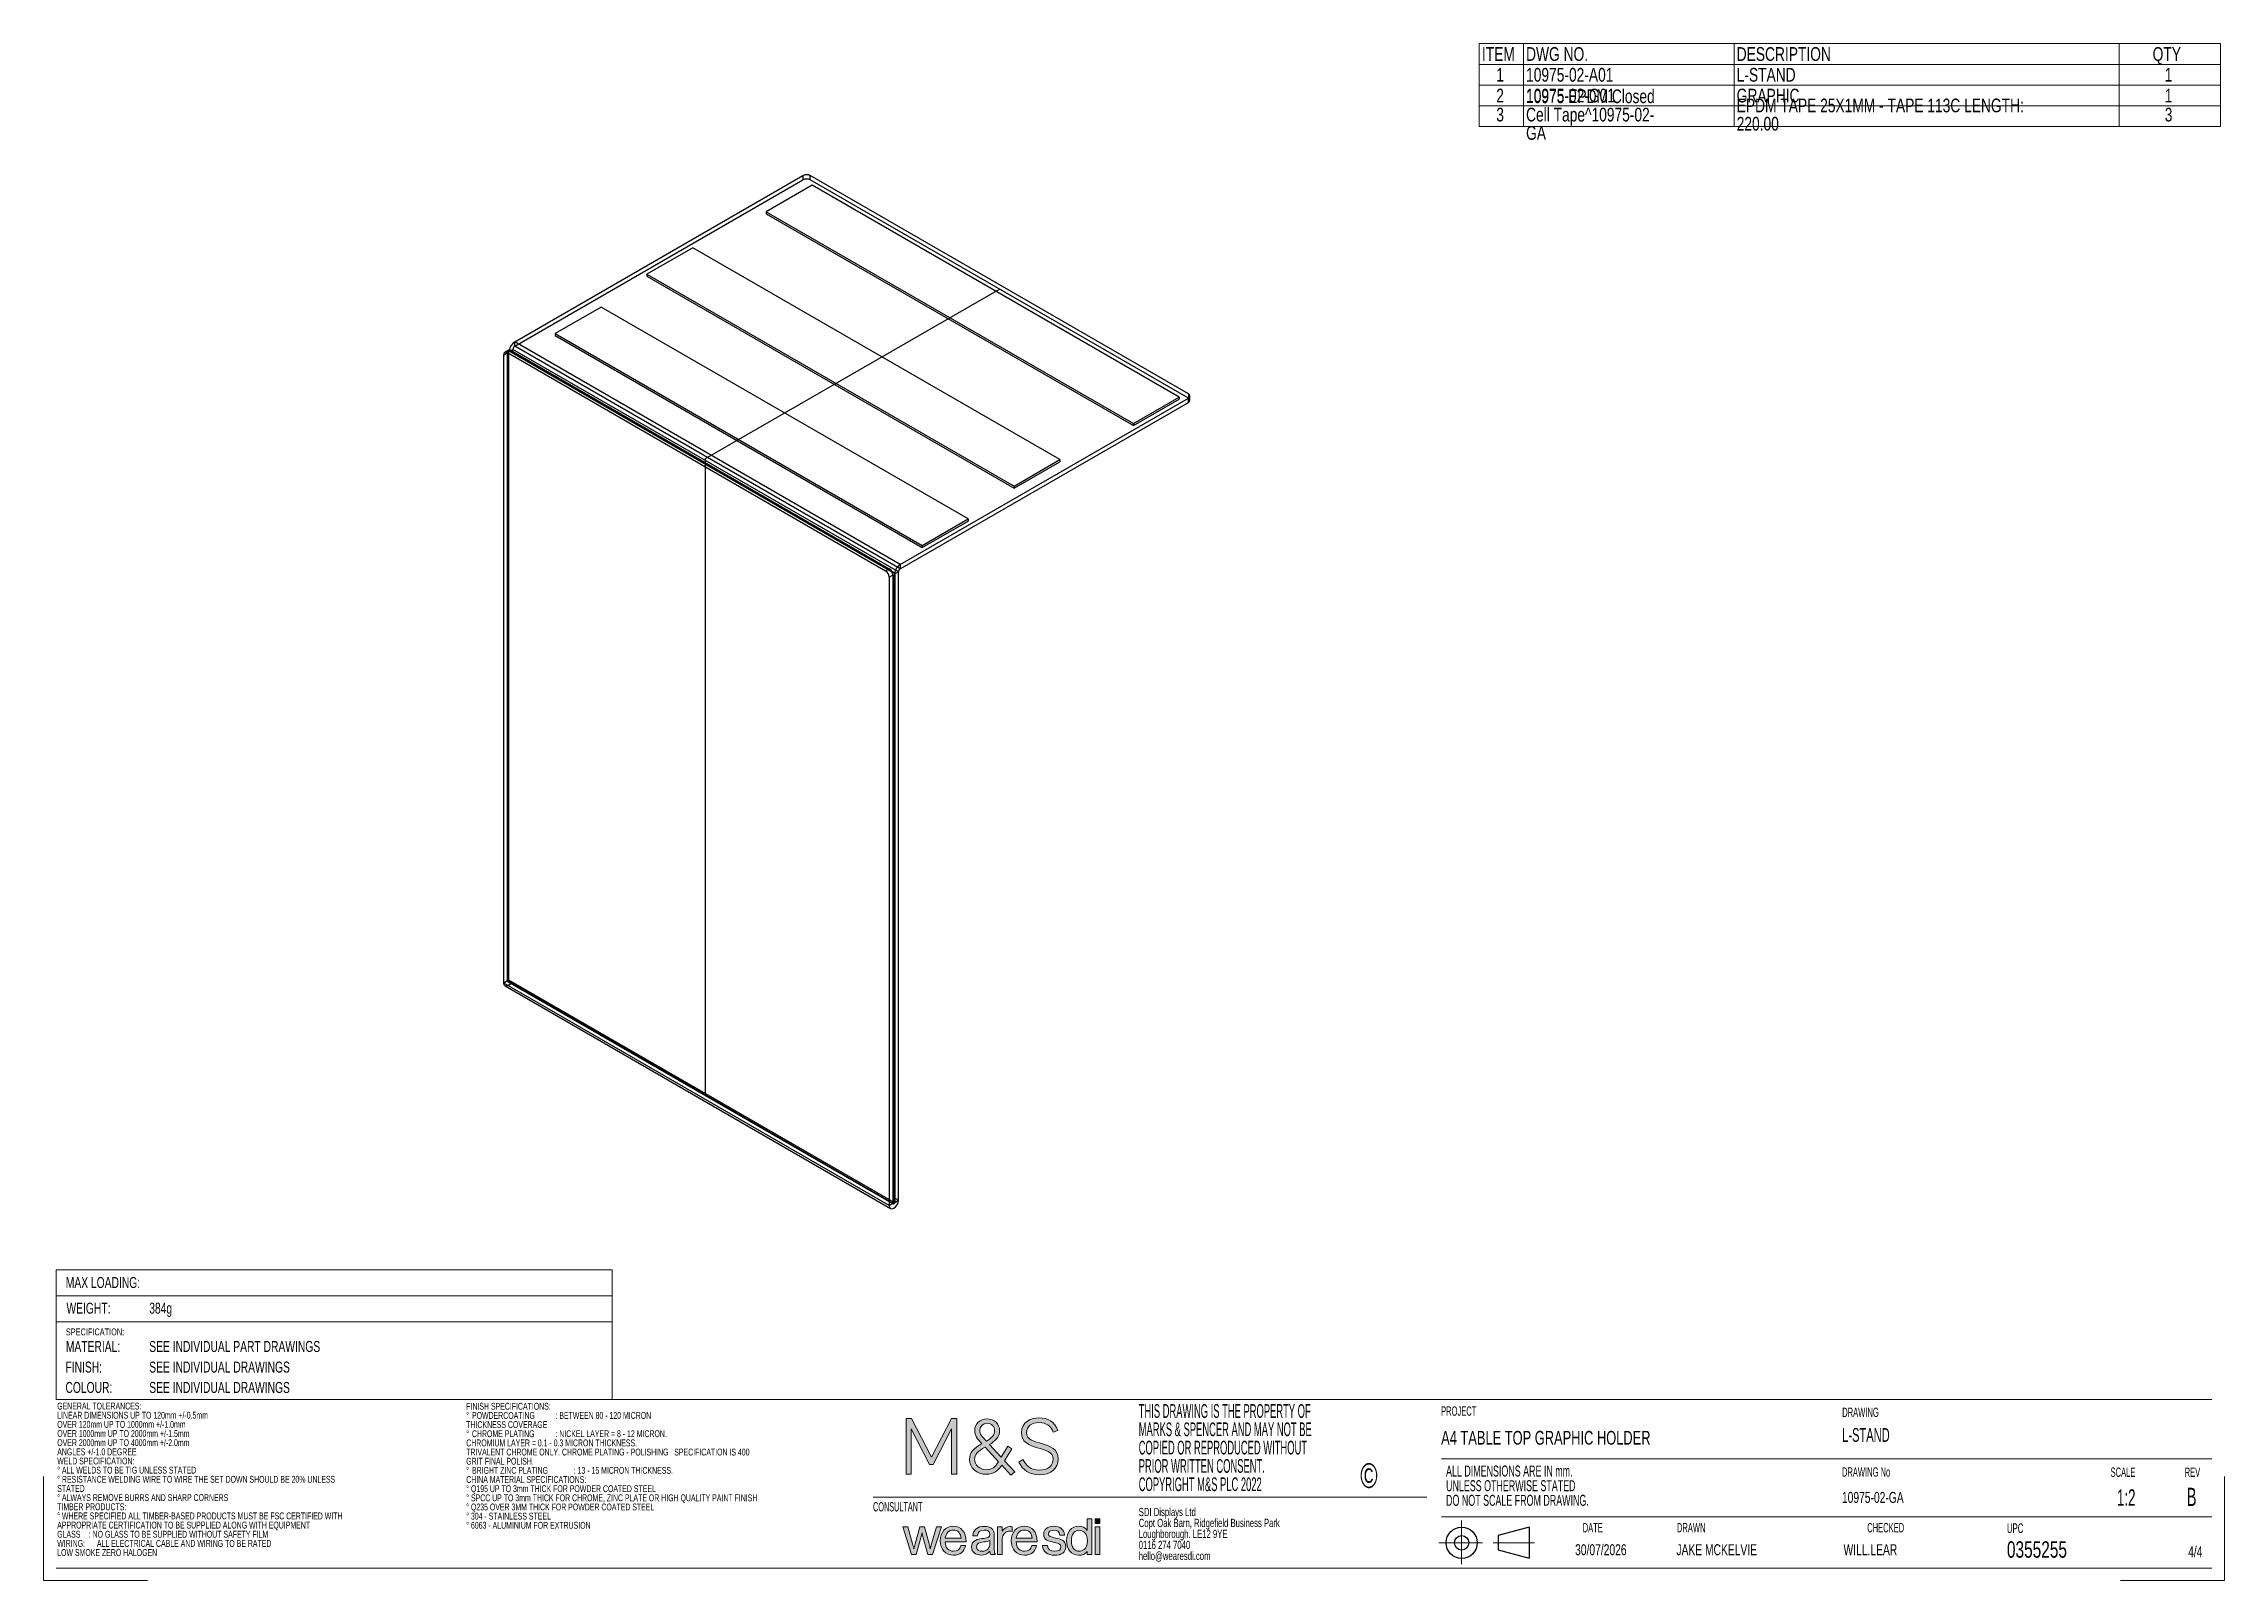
# Paper-space layout 'Sheet1' of a CAD drawing. Header units: millimetres. Extents: x 0 to 840, y 0 to 592.
import ezdxf

# ---------------------------------------------------------------- set-up
doc = ezdxf.new("R2010")
doc.units = ezdxf.units.MM
doc.layers.add('SLD-0', color=7, linetype='Continuous')
doc.styles.add('SLDTEXTSTYLE0', font='TXT', dxfattribs={"width": 0.605})
doc.styles.add('SLDTEXTSTYLE1', font='TXT', dxfattribs={"width": 0.510549})
doc.styles.add('SLDTEXTSTYLE2', font='TXT', dxfattribs={"width": 0.710611})
doc.styles.add('SLDTEXTSTYLE3', font='TXT', dxfattribs={"width": 0.7})
doc.styles.add('SLDTEXTSTYLE4', font='TXT', dxfattribs={"width": 0.75})

psp = doc.layouts.new('Sheet1')

# ---------------------------------------------------------------- texts
at = {"color": 7, "linetype": 'Continuous', "lineweight": 18, "ltscale": 4}
for s, insert, char_height, attachment_point, style in [('MAX LOADING:', (8.4, 116.96), 4.2333, 1, 'SLDTEXTSTYLE3'), ('WEIGHT:', (8.66, 107.07), 4.233, 1, 'SLDTEXTSTYLE3'), ('384g', (40.55, 107.07), 4.233, 1, 'SLDTEXTSTYLE3'), ('SPECIFICATION:', (8.44, 97.14), 2.6458, 1, 'SLDTEXTSTYLE3'), ('FINISH:', (8.27, 84.38), 4.233, 1, 'SLDTEXTSTYLE3'), ('MATERIAL:', (8.44, 92.31), 4.233, 1, 'SLDTEXTSTYLE3'), ('SEE INDIVIDUAL PART DRAWINGS^I', (40.55, 92.31), 4.2333, 1, 'SLDTEXTSTYLE3'), ('SEE INDIVIDUAL DRAWINGS', (40.55, 84.38), 4.2333, 1, 'SLDTEXTSTYLE3'), ('COLOUR:', (8.27, 76.52), 4.233, 1, 'SLDTEXTSTYLE3'), ('SEE INDIVIDUAL DRAWINGS', (40.55, 76.52), 4.2333, 1, 'SLDTEXTSTYLE3'), ('PROJECT', (538.15, 67.11), 3.6, 1, 'SLDTEXTSTYLE0'), ('DRAWING', (692.65, 66.62), 3.6, 1, 'SLDTEXTSTYLE0'), ('L-STAND', (692.63, 58.74), 5.292, 1, 'SLDTEXTSTYLE0'), ('A4 TABLE TOP GRAPHIC HOLDER', (538.17, 57.66), 5.2917, 1, 'SLDTEXTSTYLE3'), ('©', (510.35, 45.21), 9.53, 2, 'SLDTEXTSTYLE2'), ('DRAWING No', (692.54, 43.62), 3.6, 1, 'SLDTEXTSTYLE0'), ('SCALE', (796.02, 43.56), 3.6, 1, 'SLDTEXTSTYLE0'), ('REV', (824.56, 43.56), 3.6, 1, 'SLDTEXTSTYLE0'), ('10975-02-GA', (692.54, 34.15), 4.2333, 1, 'SLDTEXTSTYLE3'), ('1:2', (798.48, 35.16), 6.35, 1, 'SLDTEXTSTYLE0'), ('B', (825.34, 35.75), 7, 1, 'SLDTEXTSTYLE0'), ('CONSULTANT', (319.35, 30.24), 3.6, 1, 'SLDTEXTSTYLE1'), ('DATE', (596.57, 22.18), 3.6, 2, 'SLDTEXTSTYLE0'), ('DRAWN', (628.98, 22.18), 3.6, 1, 'SLDTEXTSTYLE0'), ('CHECKED', (716.52, 22.18), 3.6, 3, 'SLDTEXTSTYLE0'), ('UPC', (756.09, 22.03), 3.704, 1, 'SLDTEXTSTYLE0'), ('30/07/2026', (589.76, 14), 4.233, 1, 'SLDTEXTSTYLE3'), ('JAKE MCKELVIE', (628.79, 14), 4.2333, 1, 'SLDTEXTSTYLE3'), ('WILL.LEAR', (693.15, 14), 4.233, 1, 'SLDTEXTSTYLE3'), ('0355255', (756.09, 15.15), 6.35, 1, 'SLDTEXTSTYLE3'), ('4/4', (828.64, 13.19), 4.233, 2, 'SLDTEXTSTYLE3')]:
    psp.add_mtext(s, dxfattribs=dict(at, insert=insert, char_height=char_height, attachment_point=attachment_point, style=style))

# ---------------------------------------------------------------- blocks, each defined once
blk = doc.blocks.new('SW_NOTE_0_22')
at = {"color": 0, "linetype": 'Continuous', "lineweight": 18, "ltscale": 4, "char_height": 3.175, "attachment_point": 1, "style": 'SLDTEXTSTYLE3'}
for s, insert in [('SDI Displays Ltd', (0, 4.09)), ('Copt Oak Barn, Ridgefield Business Park', (0, -0.14)), ('Loughborough. LE12 9YE', (0, -4.37)), ('0116 274 7040', (0, -8.61)), ('hello@wearesdi.com', (0, -12.84))]:
    blk.add_mtext(s, dxfattribs=dict(at, insert=insert))
blk = doc.blocks.new('SW_NOTE_0_23')
at = {"color": 0, "linetype": 'Continuous', "lineweight": 18, "ltscale": 4, "attachment_point": 1, "style": 'SLDTEXTSTYLE0'}
for s, insert, char_height in [('FINISH SPECIFICATIONS:', (0, 3.41), 2.6458), ('THICKNESS COVERAGE', (0, -3.64), 2.6458), ('%%d', (0, -0.12), 2.646), ('%%d', (0, -7.17), 2.646), ('CHROME PLATING', (2.21, -7.17), 2.6458), ('POWDERCOATING', (2.21, -0.12), 2.6458), (': BETWEEN 80 - 120 MICRON', (34.36, -0.12), 2.6458), (': NICKEL LAYER = 8 - 12 MICRON.', (34.36, -7.17), 2.6458), ('TRIVALENT CHROME ONLY. CHROME PLATING - POLISHING   SPECIFICATION IS 400', (0, -14.23), 2.6458), ('CHROMIUM LAYER = 0.1 - 0.3 MICRON THICKNESS.', (0, -10.7), 2.6458), ('GRIT FINAL POLISH.', (0, -17.76), 2.6458), ('CHINA MATERIAL SPECIFICATIONS:', (0, -24.81), 2.6458), ('%%d', (0, -21.28), 2.646), ('BRIGHT ZINC PLATING', (2.21, -21.28), 2.6458), (': 13 - 15 MICRON THICKNESS.', (41.41, -21.28), 2.6458), ('%%d Q195 UP TO 3mm THICK FOR POWDER COATED STEEL', (0, -28.34), 2.6458), ('%%d SPCC UP TO 3mm THICK FOR CHROME, ZINC PLATE OR HIGH QUALITY PAINT FINISH', (0, -31.87), 2.6458), ('%%d Q235 OVER 3MM THICK FOR POWDER COATED STEEL', (0, -35.39), 2.6458), ('%%d 304 - STAINLESS STEEL', (0, -38.92), 2.6458), ('%%d 6063 - ALUMINIUM FOR EXTRUSION', (0, -42.45), 2.6458)]:
    blk.add_mtext(s, dxfattribs=dict(at, insert=insert, char_height=char_height))
blk = doc.blocks.new('SW_NOTE_0_24')
at = {"color": 0, "linetype": 'Continuous', "lineweight": 18, "ltscale": 4, "char_height": 5.2917, "attachment_point": 1, "style": 'SLDTEXTSTYLE1'}
for s, insert in [('THIS DRAWING IS THE PROPERTY OF', (0, 6.82)), ('COPIED OR REPRODUCED WITHOUT', (0, -7.29)), ('MARKS & SPENCER AND MAY NOT BE', (0, -0.23)), ('PRIOR WRITTEN CONSENT.', (0, -14.35)), ('COPYRIGHT M&S PLC 2022', (0, -21.4))]:
    blk.add_mtext(s, dxfattribs=dict(at, insert=insert))
blk = doc.blocks.new('SW_NOTE_0_25')
at = {"color": 0, "linetype": 'Continuous', "lineweight": 18, "ltscale": 4, "char_height": 4.2333, "attachment_point": 1, "style": 'SLDTEXTSTYLE0'}
for s, insert in [('ALL DIMENSIONS ARE IN mm.', (0, 5.46)), ('UNLESS OTHERWISE STATED', (0, -0.19)), ('DO NOT SCALE FROM DRAWING.', (0, -5.83))]:
    blk.add_mtext(s, dxfattribs=dict(at, insert=insert))
blk = doc.blocks.new('SW_NOTE_0_26')
at = {"color": 0, "linetype": 'Continuous', "lineweight": 18, "ltscale": 4, "attachment_point": 1, "style": 'SLDTEXTSTYLE0'}
for s, insert, char_height in [('GENERAL TOLERANCES:', (0, 3.41), 2.6458), ('LINEAR DIMENSIONS UP TO 120mm +/-0.5mm', (0, -0.12), 2.6458), ('OVER 120mm UP TO 1000mm +/-1.0mm', (0, -3.64), 2.6458), ('OVER 1000mm UP TO 2000mm +/-1.5mm', (0, -7.17), 2.6458), ('ANGLES +/-1.0 DEGREE', (0, -14.23), 2.6458), ('OVER 2000mm UP TO 4000mm +/-2.0mm', (0, -10.7), 2.6458), ('WELD SPECIFICATION:', (0, -17.76), 2.6458), ('%%d ALL WELDS TO BE TIG UNLESS STATED', (0, -21.28), 2.6458), ('%%d RESISTANCE WELDING WIRE TO WIRE THE SET DOWN SHOULD BE 20% UNLESS', (0, -24.81), 2.6458), ('STATED', (0, -28.34), 2.646), ('%%d ALWAYS REMOVE BURRS AND SHARP CORNERS', (0, -31.87), 2.6458), ('TIMBER PRODUCTS:', (0, -35.39), 2.6458), ('%%d WHERE SPECIFIED ALL TIMBER-BASED PRODUCTS MUST BE FSC CERTIFIED WITH', (0, -38.92), 2.6458), ('APPROPRIATE CERTIFICATION TO BE SUPPLIED ALONG WITH EQUIPMENT', (0, -42.45), 2.6458), ('WIRING:', (0, -49.51), 2.646), ('GLASS', (0, -45.98), 2.646), (': NO GLASS TO BE SUPPLIED WITHOUT SAFETY FILM', (12.15, -45.98), 2.6458), ('ALL ELECTRICAL CABLE AND WIRING TO BE RATED', (15.29, -49.51), 2.6458), ('LOW SMOKE ZERO HALOGEN', (0, -53.03), 2.6458)]:
    blk.add_mtext(s, dxfattribs=dict(at, insert=insert, char_height=char_height))
blk = doc.blocks.new('SW_TABLEANNOTATION_2')
at = {"color": 0, "linetype": 'Continuous', "lineweight": 18, "ltscale": 4}
for p, q in [((0, 0), (0, -8)), ((0, 0), (17.06, 0)), ((17.06, 0), (17.06, -8)), ((17.06, 0), (98.19, 0)), ((98.19, 0), (98.19, -8)), ((98.19, 0), (246.55, 0)), ((246.55, 0), (246.55, -8)), ((246.55, 0), (285.53, 0)), ((285.53, 0), (285.53, -8)), ((0, -8), (17.06, -8)), ((0, -8), (0, -16)), ((17.06, -8), (98.19, -8)), ((17.06, -8), (17.06, -16)), ((98.19, -8), (246.55, -8)), ((98.19, -8), (98.19, -16)), ((246.55, -8), (285.53, -8)), ((246.55, -8), (246.55, -16)), ((285.53, -8), (285.53, -16)), ((0, -16), (0, -24)), ((0, -16), (17.06, -16)), ((17.06, -16), (17.06, -24)), ((17.06, -16), (98.19, -16)), ((98.19, -16), (98.19, -24)), ((98.19, -16), (246.55, -16)), ((246.55, -16), (246.55, -24)), ((246.55, -16), (285.53, -16)), ((285.53, -16), (285.53, -24)), ((0, -24), (0, -32)), ((0, -24), (17.06, -24)), ((17.06, -24), (17.06, -32)), ((17.06, -24), (98.19, -24)), ((98.19, -24), (98.19, -32)), ((98.19, -24), (246.55, -24)), ((246.55, -24), (246.55, -32)), ((246.55, -24), (285.53, -24)), ((285.53, -24), (285.53, -32)), ((0, -32), (17.06, -32)), ((17.06, -32), (98.19, -32)), ((98.19, -32), (246.55, -32)), ((246.55, -32), (285.53, -32))]:
    blk.add_line(p, q, dxfattribs=at)
at = {"color": 0, "linetype": 'Continuous', "lineweight": 18, "ltscale": 4, "attachment_point": 1, "style": 'SLDTEXTSTYLE4'}
for s, insert, char_height in [('ITEM', (1.06, -1.37), 5.292), ('DWG NO.', (18.06, -1.37), 5.292), ('DESCRIPTION', (99.19, -1.37), 5.2917), ('QTY', (259.41, -1.37), 5.292), ('1', (6.58, -9.37), 5.29), ('10975-02-A01', (18.06, -9.37), 5.2917), ('L-STAND', (99.19, -9.37), 5.292), ('1', (264.08, -9.37), 5.29), ('3', (6.58, -24.71), 5.29), ('2', (6.58, -17.37), 5.29), ('Cell Tape^ 10975-02-', (18.06, -24.71), 5.2917), ('10975-02-G01', (18.06, -17.37), 5.2917), ('10975 EPDM Closed', (18.06, -17.65), 5.2917), ('GRAPHIC', (99.19, -17.37), 5.292), ('EPDM TAPE 25X1MM - TAPE 113C LENGTH:', (99.19, -21.18), 5.2917), ('3', (264.08, -24.71), 5.29), ('1', (264.08, -17.37), 5.29), ('GA', (18.06, -31.76), 5.292), ('220.00', (99.19, -28.23), 5.292)]:
    blk.add_mtext(s, dxfattribs=dict(at, insert=insert, char_height=char_height))

# ---------------------------------------------------------------- hatches: boundary and pattern name
at = {"ltscale": 2}
for points in [[(334.07, 40.94), (332.1, 40.94), (332.1, 62.41), (334.16, 62.41), (341.85, 47.58), (349.54, 62.41), (351.57, 62.41), (351.57, 40.94), (349.6, 40.94), (349.6, 58.47), (342.53, 44.75), (341.14, 44.75), (334.07, 58.44)], [(406.76, 21.98), (406.76, 23.75), (404.95, 23.75), (404.95, 21.98)], [(406.76, 20.69), (404.95, 20.69), (404.95, 10.06), (406.76, 10.06)]]:
    psp.add_hatch(color=256, dxfattribs=at).paths.add_polyline_path(points, flags=0)
h = psp.add_hatch(color=256, dxfattribs=at)
edge = h.paths.add_edge_path(flags=0)
edge.add_spline(control_points=[(356.49, 46.69), (356.49, 49.33), (358.12, 50.96), (361.26, 52.75)], knot_values=[0.2, 0.2, 0.2, 0.2, 0.266667, 0.266667, 0.266667, 0.266667], weights=[1, 1, 1, 1], degree=3, periodic=0)
edge.add_spline(control_points=[(361.26, 52.75), (359.48, 54.53), (358.49, 56.01), (358.49, 57.76)], knot_values=[0.266667, 0.266667, 0.266667, 0.266667, 0.333333, 0.333333, 0.333333, 0.333333], weights=[1, 1, 1, 1], degree=3, periodic=0)
edge.add_spline(control_points=[(358.49, 57.76), (358.49, 60.31), (360.64, 62.34), (363.26, 62.34)], knot_values=[0.333333, 0.333333, 0.333333, 0.333333, 0.4, 0.4, 0.4, 0.4], weights=[1, 1, 1, 1], degree=3, periodic=0)
edge.add_spline(control_points=[(363.26, 62.34), (366.03, 62.34), (368.09, 60.31), (368.09, 57.76)], knot_values=[0.4, 0.4, 0.4, 0.4, 0.466667, 0.466667, 0.466667, 0.466667], weights=[1, 1, 1, 1], degree=3, periodic=0)
edge.add_spline(control_points=[(368.09, 57.76), (368.09, 55.3), (366.15, 53.64), (364.21, 52.38)], knot_values=[0.466667, 0.466667, 0.466667, 0.466667, 0.533333, 0.533333, 0.533333, 0.533333], weights=[1, 1, 1, 1], degree=3, periodic=0)
edge.add_line((364.21, 52.38), (368.64, 47.55))
edge.add_line((368.64, 47.55), (371.26, 51.79))
edge.add_line((371.26, 51.79), (372.82, 50.81))
edge.add_line((372.82, 50.81), (369.93, 46.1))
edge.add_line((369.93, 46.1), (373.9, 41.89))
edge.add_line((373.9, 41.89), (372.45, 40.63))
edge.add_line((372.45, 40.63), (368.89, 44.44))
edge.add_spline(control_points=[(368.89, 44.44), (367.6, 42.41), (365.84, 40.94), (362.95, 40.94)], knot_values=[0.066667, 0.066667, 0.066667, 0.066667, 0.133333, 0.133333, 0.133333, 0.133333], weights=[1, 1, 1, 1], degree=3, periodic=0)
edge.add_spline(control_points=[(362.95, 40.94), (359.23, 40.94), (356.49, 43.52), (356.49, 46.69)], knot_values=[0.133333, 0.133333, 0.133333, 0.133333, 0.2, 0.2, 0.2, 0.2], weights=[1, 1, 1, 1], degree=3, periodic=0)
edge = h.paths.add_edge_path(flags=0)
edge.add_line((367.66, 45.8), (362.49, 51.39))
edge.add_spline(control_points=[(362.49, 51.39), (359.69, 49.86), (358.46, 48.62), (358.46, 46.72)], knot_values=[0, 0, 0, 0, 0.2, 0.2, 0.2, 0.2], weights=[1, 1, 1, 1], degree=3, periodic=0)
edge.add_spline(control_points=[(358.46, 46.72), (358.46, 44.53), (360.43, 42.72), (362.95, 42.72)], knot_values=[0.2, 0.2, 0.2, 0.2, 0.4, 0.4, 0.4, 0.4], weights=[1, 1, 1, 1], degree=3, periodic=0)
edge.add_spline(control_points=[(362.95, 42.72), (365.23, 42.72), (366.4, 43.77), (367.66, 45.8)], knot_values=[0.4, 0.4, 0.4, 0.4, 0.6, 0.6, 0.6, 0.6], weights=[1, 1, 1, 1], degree=3, periodic=0)
edge = h.paths.add_edge_path(flags=0)
edge.add_spline(control_points=[(360.43, 57.76), (360.43, 56.56), (361.23, 55.55), (362.98, 53.67)], knot_values=[0, 0, 0, 0, 0.2, 0.2, 0.2, 0.2], weights=[1, 1, 1, 1], degree=3, periodic=0)
edge.add_spline(control_points=[(362.98, 53.67), (365.04, 54.87), (366.18, 56.13), (366.18, 57.76)], knot_values=[0.2, 0.2, 0.2, 0.2, 0.4, 0.4, 0.4, 0.4], weights=[1, 1, 1, 1], degree=3, periodic=0)
edge.add_spline(control_points=[(366.18, 57.76), (366.18, 59.36), (365.1, 60.62), (363.26, 60.62)], knot_values=[0.4, 0.4, 0.4, 0.4, 0.6, 0.6, 0.6, 0.6], weights=[1, 1, 1, 1], degree=3, periodic=0)
edge.add_spline(control_points=[(363.26, 60.62), (361.54, 60.62), (360.43, 59.27), (360.43, 57.76)], knot_values=[0.6, 0.6, 0.6, 0.6, 1, 1, 1, 1], weights=[1, 1, 1, 1], degree=3, periodic=0)
h = psp.add_hatch(color=256, dxfattribs=at)
edge = h.paths.add_edge_path(flags=0)
edge.add_spline(control_points=[(388.73, 46.87), (388.73, 52.26), (376.48, 49.61), (376.48, 56.93)], knot_values=[0.692308, 0.692308, 0.692308, 0.692308, 0.769231, 0.769231, 0.769231, 0.769231], weights=[1, 1, 1, 1], degree=3, periodic=0)
edge.add_spline(control_points=[(376.48, 56.93), (376.48, 61.27), (380.39, 62.68), (383.28, 62.68)], knot_values=[0.769231, 0.769231, 0.769231, 0.769231, 0.846154, 0.846154, 0.846154, 0.846154], weights=[1, 1, 1, 1], degree=3, periodic=0)
edge.add_spline(control_points=[(383.28, 62.68), (386.54, 62.68), (389.5, 61.21), (390.54, 57.82)], knot_values=[0.846154, 0.846154, 0.846154, 0.846154, 1, 1, 1, 1], weights=[1, 1, 1, 1], degree=3, periodic=0)
edge.add_line((390.54, 57.82), (388.76, 57.18))
edge.add_spline(control_points=[(388.76, 57.18), (388.05, 59.42), (386.05, 60.87), (383.34, 60.87)], knot_values=[0.076923, 0.076923, 0.076923, 0.076923, 0.153846, 0.153846, 0.153846, 0.153846], weights=[1, 1, 1, 1], degree=3, periodic=0)
edge.add_spline(control_points=[(383.34, 60.87), (380.39, 60.87), (378.45, 59.39), (378.45, 56.9)], knot_values=[0.153846, 0.153846, 0.153846, 0.153846, 0.230769, 0.230769, 0.230769, 0.230769], weights=[1, 1, 1, 1], degree=3, periodic=0)
edge.add_spline(control_points=[(378.45, 56.9), (378.45, 51.55), (390.7, 54.38), (390.7, 46.84)], knot_values=[0.230769, 0.230769, 0.230769, 0.230769, 0.307692, 0.307692, 0.307692, 0.307692], weights=[1, 1, 1, 1], degree=3, periodic=0)
edge.add_spline(control_points=[(390.7, 46.84), (390.7, 43.24), (387.8, 40.72), (383.5, 40.72)], knot_values=[0.307692, 0.307692, 0.307692, 0.307692, 0.384615, 0.384615, 0.384615, 0.384615], weights=[1, 1, 1, 1], degree=3, periodic=0)
edge.add_spline(control_points=[(383.5, 40.72), (379.5, 40.72), (377.1, 42.63), (375.44, 45.67)], knot_values=[0.384615, 0.384615, 0.384615, 0.384615, 0.461538, 0.461538, 0.461538, 0.461538], weights=[1, 1, 1, 1], degree=3, periodic=0)
edge.add_line((375.44, 45.67), (377.1, 46.69))
edge.add_spline(control_points=[(377.1, 46.69), (378.21, 44.35), (380.24, 42.53), (383.31, 42.53)], knot_values=[0.538462, 0.538462, 0.538462, 0.538462, 0.615385, 0.615385, 0.615385, 0.615385], weights=[1, 1, 1, 1], degree=3, periodic=0)
edge.add_spline(control_points=[(383.31, 42.53), (386.88, 42.53), (388.73, 44.17), (388.73, 46.87)], knot_values=[0.615385, 0.615385, 0.615385, 0.615385, 0.692308, 0.692308, 0.692308, 0.692308], weights=[1, 1, 1, 1], degree=3, periodic=0)
h = psp.add_hatch(color=256, dxfattribs=at)
edge = h.paths.add_edge_path(flags=0)
edge.add_spline(control_points=[(338.68, 16.45), (338.51, 17.06), (338.33, 17.9), (338.23, 18.34)], knot_values=[14, 14, 14, 14, 15, 15, 15, 15], weights=[1, 1, 1, 1], degree=3, periodic=0)
edge.add_spline(control_points=[(338.23, 18.34), (338.13, 17.9), (337.94, 17.06), (337.77, 16.45)], knot_values=[13, 13, 13, 13, 14, 14, 14, 14], weights=[1, 1, 1, 1], degree=3, periodic=0)
edge.add_line((337.77, 16.45), (335.99, 10.06))
edge.add_line((335.99, 10.06), (334.16, 10.06))
edge.add_line((334.16, 10.06), (330.78, 20.69))
edge.add_line((330.78, 20.69), (332.73, 20.69))
edge.add_line((332.73, 20.69), (334.59, 14.17))
edge.add_spline(control_points=[(334.59, 14.17), (334.77, 13.54), (334.98, 12.64), (335.09, 12.2)], knot_values=[7, 7, 7, 7, 8, 8, 8, 8], weights=[1, 1, 1, 1], degree=3, periodic=0)
edge.add_spline(control_points=[(335.09, 12.2), (335.19, 12.64), (335.4, 13.53), (335.56, 14.13)], knot_values=[6, 6, 6, 6, 7, 7, 7, 7], weights=[1, 1, 1, 1], degree=3, periodic=0)
edge.add_line((335.56, 14.13), (337.34, 20.69))
edge.add_line((337.34, 20.69), (339.19, 20.69))
edge.add_line((339.19, 20.69), (340.91, 14.13))
edge.add_spline(control_points=[(340.91, 14.13), (341.07, 13.52), (341.26, 12.65), (341.36, 12.2)], knot_values=[2, 2, 2, 2, 3, 3, 3, 3], weights=[1, 1, 1, 1], degree=3, periodic=0)
edge.add_spline(control_points=[(341.36, 12.2), (341.47, 12.65), (341.69, 13.55), (341.88, 14.17)], knot_values=[1, 1, 1, 1, 2, 2, 2, 2], weights=[1, 1, 1, 1], degree=3, periodic=0)
edge.add_line((341.88, 14.17), (343.84, 20.69))
edge.add_line((343.84, 20.69), (345.73, 20.69))
edge.add_line((345.73, 20.69), (342.25, 10.06))
edge.add_line((342.25, 10.06), (340.44, 10.06))
edge.add_line((340.44, 10.06), (338.68, 16.45))
h = psp.add_hatch(color=256, dxfattribs=at)
edge = h.paths.add_edge_path(flags=0)
edge.add_spline(control_points=[(350.37, 11.32), (348.49, 11.32), (347.24, 12.69), (347.08, 14.89)], knot_values=[7, 7, 7, 7, 8, 8, 8, 8], weights=[1, 1, 1, 1], degree=3, periodic=0)
edge.add_line((347.08, 14.89), (355.18, 14.89))
edge.add_line((355.18, 14.89), (355.18, 14.98))
edge.add_spline(control_points=[(355.18, 14.98), (355.18, 18.66), (353.3, 20.95), (350.27, 20.95)], knot_values=[10, 10, 10, 10, 11, 11, 11, 11], weights=[1, 1, 1, 1], degree=3, periodic=0)
edge.add_spline(control_points=[(350.27, 20.95), (347.34, 20.95), (345.22, 18.6), (345.22, 15.36)], knot_values=[0, 0, 0, 0, 1, 1, 1, 1], weights=[1, 1, 1, 1], degree=3, periodic=0)
edge.add_spline(control_points=[(345.22, 15.36), (345.22, 12.07), (347.34, 9.77), (350.37, 9.77)], knot_values=[1, 1, 1, 1, 2, 2, 2, 2], weights=[1, 1, 1, 1], degree=3, periodic=0)
edge.add_spline(control_points=[(350.37, 9.77), (352.79, 9.77), (354.46, 11.08), (354.95, 13.36)], knot_values=[2, 2, 2, 2, 3, 3, 3, 3], weights=[1, 1, 1, 1], degree=3, periodic=0)
edge.add_line((354.95, 13.36), (354.98, 13.46))
edge.add_line((354.98, 13.46), (353.2, 13.46))
edge.add_line((353.2, 13.46), (353.19, 13.4))
edge.add_spline(control_points=[(353.19, 13.4), (352.83, 12.04), (351.86, 11.32), (350.37, 11.32)], knot_values=[6, 6, 6, 6, 7, 7, 7, 7], weights=[1, 1, 1, 1], degree=3, periodic=0)
edge = h.paths.add_edge_path(flags=0)
edge.add_spline(control_points=[(347.13, 16.3), (347.42, 18.32), (348.56, 19.48), (350.27, 19.48)], knot_values=[0, 0, 0, 0, 1, 1, 1, 1], weights=[1, 1, 1, 1], degree=3, periodic=0)
edge.add_spline(control_points=[(350.27, 19.48), (352.03, 19.48), (353.11, 18.32), (353.24, 16.3)], knot_values=[1, 1, 1, 1, 2, 2, 2, 2], weights=[1, 1, 1, 1], degree=3, periodic=0)
edge.add_line((353.24, 16.3), (347.13, 16.3))
h = psp.add_hatch(color=256, dxfattribs=at)
edge = h.paths.add_edge_path(flags=0)
edge.add_spline(control_points=[(364.68, 10.08), (364.47, 10.29), (364.36, 10.67), (364.33, 11.37)], knot_values=[12, 12, 12, 12, 13, 13, 13, 13], weights=[1, 1, 1, 1], degree=3, periodic=0)
edge.add_spline(control_points=[(364.33, 11.37), (363.48, 10.35), (362.38, 9.85), (360.99, 9.85)], knot_values=[11, 11, 11, 11, 12, 12, 12, 12], weights=[1, 1, 1, 1], degree=3, periodic=0)
edge.add_spline(control_points=[(360.99, 9.85), (358.75, 9.85), (357.3, 11.05), (357.3, 12.91)], knot_values=[10, 10, 10, 10, 11, 11, 11, 11], weights=[1, 1, 1, 1], degree=3, periodic=0)
edge.add_spline(control_points=[(357.3, 12.91), (357.3, 15.57), (359.61, 16.02), (361.97, 16.26)], knot_values=[9, 9, 9, 9, 10, 10, 10, 10], weights=[1, 1, 1, 1], degree=3, periodic=0)
edge.add_spline(control_points=[(361.97, 16.26), (363.59, 16.42), (364.37, 16.68), (364.37, 17.73)], knot_values=[8, 8, 8, 8, 9, 9, 9, 9], weights=[1, 1, 1, 1], degree=3, periodic=0)
edge.add_spline(control_points=[(364.37, 17.73), (364.37, 18.88), (363.6, 19.48), (362.16, 19.48)], knot_values=[7, 7, 7, 7, 8, 8, 8, 8], weights=[1, 1, 1, 1], degree=3, periodic=0)
edge.add_spline(control_points=[(362.16, 19.48), (360.5, 19.48), (359.67, 18.78), (359.55, 17.26)], knot_values=[6, 6, 6, 6, 7, 7, 7, 7], weights=[1, 1, 1, 1], degree=3, periodic=0)
edge.add_line((359.55, 17.26), (359.55, 17.18))
edge.add_line((359.55, 17.18), (357.8, 17.18))
edge.add_line((357.8, 17.18), (357.8, 17.27))
edge.add_spline(control_points=[(357.8, 17.27), (357.94, 19.54), (359.57, 20.89), (362.14, 20.89)], knot_values=[2, 2, 2, 2, 3, 3, 3, 3], weights=[1, 1, 1, 1], degree=3, periodic=0)
edge.add_spline(control_points=[(362.14, 20.89), (364.73, 20.89), (366.04, 19.75), (366.04, 17.49)], knot_values=[1, 1, 1, 1, 2, 2, 2, 2], weights=[1, 1, 1, 1], degree=3, periodic=0)
edge.add_line((366.04, 17.49), (366.04, 11.64))
edge.add_spline(control_points=[(366.04, 11.64), (366.04, 10.86), (366.24, 10.37), (366.38, 10.27)], knot_values=[17, 17, 17, 17, 18, 18, 18, 18], weights=[1, 1, 1, 1], degree=3, periodic=0)
edge.add_line((366.38, 10.27), (366.42, 10.25))
edge.add_line((366.42, 10.25), (366.42, 10.06))
edge.add_line((366.42, 10.06), (364.7, 10.06))
edge.add_line((364.7, 10.06), (364.68, 10.08))
edge = h.paths.add_edge_path(flags=0)
edge.add_spline(control_points=[(361.31, 11.28), (363.55, 11.28), (364.39, 12.95), (364.39, 14.01)], knot_values=[1, 1, 1, 1, 2, 2, 2, 2], weights=[1, 1, 1, 1], degree=3, periodic=0)
edge.add_line((364.39, 14.01), (364.39, 15.47))
edge.add_spline(control_points=[(364.39, 15.47), (363.81, 15.2), (362.9, 14.97), (362.05, 14.87)], knot_values=[4, 4, 4, 4, 5, 5, 5, 5], weights=[1, 1, 1, 1], degree=3, periodic=0)
edge.add_spline(control_points=[(362.05, 14.87), (360.34, 14.66), (359.21, 14.41), (359.21, 12.95)], knot_values=[3, 3, 3, 3, 4, 4, 4, 4], weights=[1, 1, 1, 1], degree=3, periodic=0)
edge.add_spline(control_points=[(359.21, 12.95), (359.21, 11.57), (360.35, 11.28), (361.31, 11.28)], knot_values=[2, 2, 2, 2, 3, 3, 3, 3], weights=[1, 1, 1, 1], degree=3, periodic=0)
h = psp.add_hatch(color=256, dxfattribs=at)
edge = h.paths.add_edge_path(flags=0)
edge.add_spline(control_points=[(372.07, 19.04), (372.4, 19.04), (372.55, 19.02), (372.78, 18.94)], knot_values=[10, 10, 10, 10, 11, 11, 11, 11], weights=[1, 1, 1, 1], degree=3, periodic=0)
edge.add_line((372.78, 18.94), (372.95, 18.94))
edge.add_line((372.95, 18.94), (372.95, 20.66))
edge.add_line((372.95, 20.66), (372.9, 20.68))
edge.add_spline(control_points=[(372.9, 20.68), (372.69, 20.77), (372.52, 20.81), (372.2, 20.81)], knot_values=[2, 2, 2, 2, 3, 3, 3, 3], weights=[1, 1, 1, 1], degree=3, periodic=0)
edge.add_spline(control_points=[(372.2, 20.81), (371, 20.81), (369.87, 20.17), (369.12, 19.09)], knot_values=[3, 3, 3, 3, 4, 4, 4, 4], weights=[1, 1, 1, 1], degree=3, periodic=0)
edge.add_line((369.12, 19.09), (369.12, 20.69))
edge.add_line((369.12, 20.69), (367.31, 20.69))
edge.add_line((367.31, 20.69), (367.31, 10.06))
edge.add_line((367.31, 10.06), (369.12, 10.06))
edge.add_line((369.12, 10.06), (369.12, 15.95))
edge.add_spline(control_points=[(369.12, 15.95), (369.12, 17.98), (370.61, 19.04), (372.07, 19.04)], knot_values=[9, 9, 9, 9, 10, 10, 10, 10], weights=[1, 1, 1, 1], degree=3, periodic=0)
h = psp.add_hatch(color=256, dxfattribs=at)
edge = h.paths.add_edge_path(flags=0)
edge.add_spline(control_points=[(377.72, 11.32), (375.84, 11.32), (374.59, 12.69), (374.43, 14.89)], knot_values=[7, 7, 7, 7, 8, 8, 8, 8], weights=[1, 1, 1, 1], degree=3, periodic=0)
edge.add_line((374.43, 14.89), (382.53, 14.89))
edge.add_line((382.53, 14.89), (382.53, 14.98))
edge.add_spline(control_points=[(382.53, 14.98), (382.53, 18.66), (380.65, 20.95), (377.62, 20.95)], knot_values=[10, 10, 10, 10, 11, 11, 11, 11], weights=[1, 1, 1, 1], degree=3, periodic=0)
edge.add_spline(control_points=[(377.62, 20.95), (374.7, 20.95), (372.57, 18.6), (372.57, 15.36)], knot_values=[0, 0, 0, 0, 1, 1, 1, 1], weights=[1, 1, 1, 1], degree=3, periodic=0)
edge.add_spline(control_points=[(372.57, 15.36), (372.57, 12.07), (374.69, 9.77), (377.72, 9.77)], knot_values=[1, 1, 1, 1, 2, 2, 2, 2], weights=[1, 1, 1, 1], degree=3, periodic=0)
edge.add_spline(control_points=[(377.72, 9.77), (380.14, 9.77), (381.81, 11.08), (382.31, 13.36)], knot_values=[2, 2, 2, 2, 3, 3, 3, 3], weights=[1, 1, 1, 1], degree=3, periodic=0)
edge.add_line((382.31, 13.36), (382.33, 13.46))
edge.add_line((382.33, 13.46), (380.55, 13.46))
edge.add_line((380.55, 13.46), (380.54, 13.4))
edge.add_spline(control_points=[(380.54, 13.4), (380.19, 12.04), (379.21, 11.32), (377.72, 11.32)], knot_values=[6, 6, 6, 6, 7, 7, 7, 7], weights=[1, 1, 1, 1], degree=3, periodic=0)
edge = h.paths.add_edge_path(flags=0)
edge.add_spline(control_points=[(374.48, 16.3), (374.77, 18.32), (375.91, 19.48), (377.62, 19.48)], knot_values=[0, 0, 0, 0, 1, 1, 1, 1], weights=[1, 1, 1, 1], degree=3, periodic=0)
edge.add_spline(control_points=[(377.62, 19.48), (379.38, 19.48), (380.46, 18.32), (380.59, 16.3)], knot_values=[1, 1, 1, 1, 2, 2, 2, 2], weights=[1, 1, 1, 1], degree=3, periodic=0)
edge.add_line((380.59, 16.3), (374.48, 16.3))
h = psp.add_hatch(color=256, dxfattribs=at)
edge = h.paths.add_edge_path(flags=0)
edge.add_spline(control_points=[(393.55, 13.01), (393.55, 10.97), (391.98, 9.75), (389.33, 9.75)], knot_values=[16, 16, 16, 16, 17, 17, 17, 17], weights=[1, 1, 1, 1], degree=3, periodic=0)
edge.add_spline(control_points=[(389.33, 9.75), (386.52, 9.75), (384.85, 11.04), (384.62, 13.39)], knot_values=[15, 15, 15, 15, 16, 16, 16, 16], weights=[1, 1, 1, 1], degree=3, periodic=0)
edge.add_line((384.62, 13.39), (384.61, 13.49))
edge.add_line((384.61, 13.49), (386.47, 13.49))
edge.add_line((386.47, 13.49), (386.48, 13.41))
edge.add_spline(control_points=[(386.48, 13.41), (386.71, 11.97), (387.63, 11.3), (389.37, 11.3)], knot_values=[11, 11, 11, 11, 12, 12, 12, 12], weights=[1, 1, 1, 1], degree=3, periodic=0)
edge.add_spline(control_points=[(389.37, 11.3), (390.89, 11.3), (391.72, 11.88), (391.72, 12.93)], knot_values=[10, 10, 10, 10, 11, 11, 11, 11], weights=[1, 1, 1, 1], degree=3, periodic=0)
edge.add_spline(control_points=[(391.72, 12.93), (391.72, 14), (391.09, 14.3), (389.05, 14.73)], knot_values=[9, 9, 9, 9, 10, 10, 10, 10], weights=[1, 1, 1, 1], degree=3, periodic=0)
edge.add_spline(control_points=[(389.05, 14.73), (387.1, 15.13), (385.07, 15.55), (385.07, 17.95)], knot_values=[8, 8, 8, 8, 9, 9, 9, 9], weights=[1, 1, 1, 1], degree=3, periodic=0)
edge.add_spline(control_points=[(385.07, 17.95), (385.07, 19.8), (386.51, 20.91), (388.93, 20.91)], knot_values=[7, 7, 7, 7, 8, 8, 8, 8], weights=[1, 1, 1, 1], degree=3, periodic=0)
edge.add_spline(control_points=[(388.93, 20.91), (391.41, 20.91), (392.87, 19.75), (393.13, 17.56)], knot_values=[6, 6, 6, 6, 7, 7, 7, 7], weights=[1, 1, 1, 1], degree=3, periodic=0)
edge.add_line((393.13, 17.56), (393.14, 17.46))
edge.add_line((393.14, 17.46), (391.28, 17.46))
edge.add_line((391.28, 17.46), (391.27, 17.54))
edge.add_spline(control_points=[(391.27, 17.54), (391.12, 18.87), (390.4, 19.44), (388.89, 19.44)], knot_values=[2, 2, 2, 2, 3, 3, 3, 3], weights=[1, 1, 1, 1], degree=3, periodic=0)
edge.add_spline(control_points=[(388.89, 19.44), (387.6, 19.44), (386.87, 18.93), (386.87, 18.03)], knot_values=[1, 1, 1, 1, 2, 2, 2, 2], weights=[1, 1, 1, 1], degree=3, periodic=0)
edge.add_spline(control_points=[(386.87, 18.03), (386.87, 17), (387.76, 16.77), (389.61, 16.4)], knot_values=[0, 0, 0, 0, 1, 1, 1, 1], weights=[1, 1, 1, 1], degree=3, periodic=0)
edge.add_spline(control_points=[(389.61, 16.4), (391.46, 16.02), (393.55, 15.6), (393.55, 13.01)], knot_values=[17, 17, 17, 17, 18, 18, 18, 18], weights=[1, 1, 1, 1], degree=3, periodic=0)
h = psp.add_hatch(color=256, dxfattribs=at)
edge = h.paths.add_edge_path(flags=0)
edge.add_spline(control_points=[(398.59, 9.75), (399.95, 9.75), (400.94, 10.21), (401.79, 11.22)], knot_values=[3, 3, 3, 3, 4, 4, 4, 4], weights=[1, 1, 1, 1], degree=3, periodic=0)
edge.add_line((401.79, 11.22), (401.79, 10.06))
edge.add_line((401.79, 10.06), (403.6, 10.06))
edge.add_line((403.6, 10.06), (403.6, 23.75))
edge.add_line((403.6, 23.75), (401.79, 23.75))
edge.add_line((401.79, 23.75), (401.79, 19.34))
edge.add_spline(control_points=[(401.79, 19.34), (401.03, 20.35), (399.86, 20.93), (398.55, 20.93)], knot_values=[0, 0, 0, 0, 1, 1, 1, 1], weights=[1, 1, 1, 1], degree=3, periodic=0)
edge.add_spline(control_points=[(398.55, 20.93), (395.75, 20.93), (393.87, 18.69), (393.87, 15.34)], knot_values=[1, 1, 1, 1, 2, 2, 2, 2], weights=[1, 1, 1, 1], degree=3, periodic=0)
edge.add_spline(control_points=[(393.87, 15.34), (393.87, 11.95), (395.72, 9.75), (398.59, 9.75)], knot_values=[2, 2, 2, 2, 3, 3, 3, 3], weights=[1, 1, 1, 1], degree=3, periodic=0)
edge = h.paths.add_edge_path(flags=0)
edge.add_spline(control_points=[(398.65, 11.3), (396.82, 11.3), (395.72, 12.8), (395.72, 17.81), (396.84, 19.36), (398.63, 19.36)], knot_values=[0, 0, 0, 0, 1, 1, 2, 2, 2, 2], weights=[1, 1, 1, 1, 1, 1], degree=3, periodic=0)
edge.add_spline(control_points=[(398.63, 19.36), (400.64, 19.36), (401.89, 17.81), (401.89, 15.32), (401.89, 11.82), (399.86, 11.3), (398.65, 11.3)], knot_values=[2, 2, 2, 2, 3, 3, 3, 4, 4, 4, 4], weights=[1, 1, 1, 1, 1, 1, 1], degree=3, periodic=0)

# ---------------------------------------------------------------- linework, layer by layer
at = {"color": 7, "linetype": 'Continuous', "ltscale": 2}
for p, q in [((254.86, 432.33), (368, 497.64)), ((254.86, 187.37), (254.86, 432.33))]:
    psp.add_line(p, q, dxfattribs=at)
at = {"color": 7, "linetype": 'Continuous', "lineweight": 18, "ltscale": 2}
for p, q in [((4.72, 69.71), (4.72, 119.71)), ((4.72, 119.71), (218.8, 119.71)), ((218.8, 69.71), (218.8, 119.71)), ((4.72, 109.71), (218.8, 109.71)), ((4.72, 99.71), (218.8, 99.71)), ((4.72, 69.71), (218.8, 69.71)), ((4.72, 69.71), (835.01, 69.71)), ((538.33, 46.94), (835.01, 46.94)), ((-0.14, 0.06), (-0.14, 40.06)), ((839.86, 40.06), (839.86, 0.06)), ((532.61, 32.08), (319.36, 32.08)), ((330.78, 20.69), (332.73, 20.69)), ((334.16, 10.06), (330.78, 20.69)), ((332.73, 20.69), (334.59, 14.17)), ((335.56, 14.13), (337.34, 20.69)), ((337.34, 20.69), (339.19, 20.69)), ((339.19, 20.69), (340.91, 14.13)), ((341.88, 14.17), (343.84, 20.69)), ((345.73, 20.69), (342.25, 10.06)), ((343.84, 20.69), (345.73, 20.69)), ((357.8, 17.18), (357.8, 17.27)), ((359.55, 17.18), (357.8, 17.18)), ((359.55, 17.26), (359.55, 17.18)), ((366.04, 17.49), (366.04, 11.64)), ((367.31, 20.69), (369.12, 20.69)), ((367.31, 10.06), (367.31, 20.69)), ((369.12, 20.69), (369.12, 19.09)), ((372.95, 18.94), (372.78, 18.94)), ((372.9, 20.68), (372.95, 20.66)), ((372.95, 20.66), (372.95, 18.94)), ((391.28, 17.46), (391.27, 17.54)), ((393.14, 17.46), (391.28, 17.46)), ((393.13, 17.56), (393.14, 17.46)), ((401.79, 23.75), (403.6, 23.75)), ((401.79, 19.34), (401.79, 23.75)), ((403.6, 23.75), (403.6, 10.06)), ((404.95, 23.75), (406.76, 23.75)), ((404.95, 21.98), (404.95, 23.75)), ((406.76, 21.98), (404.95, 21.98)), ((404.95, 10.06), (404.95, 20.69)), ((404.95, 20.69), (406.76, 20.69)), ((406.76, 23.75), (406.76, 21.98)), ((406.76, 20.69), (406.76, 10.06)), ((538.33, 24.57), (835.01, 24.57)), ((546.07, 23.17), (546.07, 6.26)), ((335.99, 10.06), (334.16, 10.06)), ((337.77, 16.45), (335.99, 10.06)), ((340.44, 10.06), (338.68, 16.45)), ((342.25, 10.06), (340.44, 10.06)), ((355.18, 14.89), (347.08, 14.89)), ((353.24, 16.3), (347.13, 16.3)), ((353.19, 13.4), (353.2, 13.46)), ((353.2, 13.46), (354.98, 13.46)), ((354.98, 13.46), (354.95, 13.36)), ((355.18, 14.98), (355.18, 14.89)), ((364.39, 15.47), (364.39, 14.01)), ((364.7, 10.06), (364.68, 10.08)), ((366.42, 10.06), (364.7, 10.06)), ((366.38, 10.27), (366.42, 10.25)), ((366.42, 10.25), (366.42, 10.06)), ((369.12, 10.06), (367.31, 10.06)), ((369.12, 15.95), (369.12, 10.06)), ((382.53, 14.89), (374.43, 14.89)), ((380.59, 16.3), (374.48, 16.3)), ((380.54, 13.4), (380.55, 13.46)), ((380.55, 13.46), (382.33, 13.46)), ((382.33, 13.46), (382.31, 13.36)), ((382.53, 14.98), (382.53, 14.89)), ((384.61, 13.49), (386.47, 13.49)), ((384.62, 13.39), (384.61, 13.49)), ((386.47, 13.49), (386.48, 13.41)), ((401.79, 10.06), (401.79, 11.22)), ((403.6, 10.06), (401.79, 10.06)), ((406.76, 10.06), (404.95, 10.06)), ((537.25, 14.55), (554.12, 14.55)), ((574.1, 14.59), (558.24, 14.59)), ((39.86, 0.06), (-0.14, 0.06)), ((4.72, 4.75), (835.01, 4.75)), ((4.72, 4.75), (835.01, 4.75)), ((839.86, 0.06), (799.86, 0.06))]:
    psp.add_line(p, q, dxfattribs=at)
at = {"color": 250, "linetype": 'Continuous', "lineweight": 18, "ltscale": 2}
for p, q in [((332.1, 40.94), (332.1, 62.41)), ((332.1, 62.41), (334.16, 62.41)), ((334.16, 62.41), (341.85, 47.58)), ((341.85, 47.58), (349.54, 62.41)), ((349.54, 62.41), (351.57, 62.41)), ((351.57, 62.41), (351.57, 40.94)), ((341.14, 44.75), (334.07, 58.44)), ((334.07, 58.44), (334.07, 40.94)), ((349.6, 58.47), (342.53, 44.75)), ((349.6, 40.94), (349.6, 58.47)), ((367.66, 45.8), (362.49, 51.39)), ((364.21, 52.38), (368.64, 47.55)), ((368.64, 47.55), (371.26, 51.79)), ((372.82, 50.81), (369.93, 46.1)), ((371.26, 51.79), (372.82, 50.81)), ((390.54, 57.82), (388.76, 57.18)), ((342.53, 44.75), (341.14, 44.75)), ((372.45, 40.63), (368.89, 44.44)), ((369.93, 46.1), (373.9, 41.89)), ((375.44, 45.67), (377.1, 46.69)), ((334.07, 40.94), (332.1, 40.94)), ((351.57, 40.94), (349.6, 40.94)), ((373.9, 41.89), (372.45, 40.63))]:
    psp.add_line(p, q, dxfattribs=at)
at = {"color": 7, "linetype": 'Continuous', "lineweight": 25, "ltscale": 2}
for p, q in [((572.07, 20.58), (560.07, 17.36)), ((560.07, 17.36), (560.07, 11.81)), ((572.07, 20.58), (572.07, 8.59)), ((560.07, 11.81), (572.07, 8.59))]:
    psp.add_line(p, q, dxfattribs=at)
for radius in [6, 2.78]:
    psp.add_circle((546.07, 14.55), radius, dxfattribs=at)
at = {"color": 250, "linetype": 'Continuous', "lineweight": 18, "ltscale": 2}
for points in [[(358.49, 57.76), (358.49, 60.31), (360.64, 62.34), (363.26, 62.34)], [(363.26, 60.62), (361.54, 60.62), (360.43, 59.27), (360.43, 57.76)], [(363.26, 62.34), (366.03, 62.34), (368.09, 60.31), (368.09, 57.76)], [(366.18, 57.76), (366.18, 59.36), (365.1, 60.62), (363.26, 60.62)], [(376.48, 56.93), (376.48, 61.27), (380.39, 62.68), (383.28, 62.68)], [(383.34, 60.87), (380.39, 60.87), (378.45, 59.39), (378.45, 56.9)], [(383.28, 62.68), (386.54, 62.68), (389.5, 61.21), (390.54, 57.82)], [(388.76, 57.18), (388.05, 59.42), (386.05, 60.87), (383.34, 60.87)], [(356.49, 46.69), (356.49, 49.33), (358.12, 50.96), (361.26, 52.75)], [(362.49, 51.39), (359.69, 49.86), (358.46, 48.62), (358.46, 46.72)], [(361.26, 52.75), (359.48, 54.53), (358.49, 56.01), (358.49, 57.76)], [(360.43, 57.76), (360.43, 56.56), (361.23, 55.55), (362.98, 53.67)], [(362.98, 53.67), (365.04, 54.87), (366.18, 56.13), (366.18, 57.76)], [(368.09, 57.76), (368.09, 55.3), (366.15, 53.64), (364.21, 52.38)], [(388.73, 46.87), (388.73, 52.26), (376.48, 49.61), (376.48, 56.93)], [(378.45, 56.9), (378.45, 51.55), (390.7, 54.38), (390.7, 46.84)], [(362.95, 40.94), (359.23, 40.94), (356.49, 43.52), (356.49, 46.69)], [(358.46, 46.72), (358.46, 44.53), (360.43, 42.72), (362.95, 42.72)], [(362.95, 42.72), (365.23, 42.72), (366.4, 43.77), (367.66, 45.8)], [(368.89, 44.44), (367.6, 42.41), (365.84, 40.94), (362.95, 40.94)], [(383.5, 40.72), (379.5, 40.72), (377.1, 42.63), (375.44, 45.67)], [(377.1, 46.69), (378.21, 44.35), (380.24, 42.53), (383.31, 42.53)], [(383.31, 42.53), (386.88, 42.53), (388.73, 44.17), (388.73, 46.87)], [(390.7, 46.84), (390.7, 43.24), (387.8, 40.72), (383.5, 40.72)]]:
    psp.add_open_spline(points, degree=3, dxfattribs=at)
at = {"color": 7, "linetype": 'Continuous', "lineweight": 18, "ltscale": 2}
for points in [[(338.23, 18.34), (338.13, 17.9), (337.94, 17.06), (337.77, 16.45)], [(338.68, 16.45), (338.51, 17.06), (338.33, 17.9), (338.23, 18.34)], [(345.22, 15.36), (345.22, 18.6), (347.34, 20.95), (350.27, 20.95)], [(347.13, 16.3), (347.42, 18.32), (348.56, 19.48), (350.27, 19.48)], [(350.27, 20.95), (353.3, 20.95), (355.18, 18.66), (355.18, 14.98)], [(350.27, 19.48), (352.03, 19.48), (353.11, 18.32), (353.24, 16.3)], [(357.8, 17.27), (357.94, 19.54), (359.57, 20.89), (362.14, 20.89)], [(362.16, 19.48), (360.5, 19.48), (359.67, 18.78), (359.55, 17.26)], [(361.97, 16.26), (363.59, 16.42), (364.37, 16.68), (364.37, 17.73)], [(362.14, 20.89), (364.73, 20.89), (366.04, 19.75), (366.04, 17.49)], [(364.37, 17.73), (364.37, 18.88), (363.6, 19.48), (362.16, 19.48)], [(369.12, 19.09), (369.87, 20.17), (371, 20.81), (372.2, 20.81)], [(372.07, 19.04), (370.61, 19.04), (369.12, 17.98), (369.12, 15.95)], [(372.78, 18.94), (372.55, 19.02), (372.4, 19.04), (372.07, 19.04)], [(372.2, 20.81), (372.52, 20.81), (372.69, 20.77), (372.9, 20.68)], [(372.57, 15.36), (372.57, 18.6), (374.7, 20.95), (377.62, 20.95)], [(374.48, 16.3), (374.77, 18.32), (375.91, 19.48), (377.62, 19.48)], [(377.62, 20.95), (380.65, 20.95), (382.53, 18.66), (382.53, 14.98)], [(377.62, 19.48), (379.38, 19.48), (380.46, 18.32), (380.59, 16.3)], [(385.07, 17.95), (385.07, 19.8), (386.51, 20.91), (388.93, 20.91)], [(389.05, 14.73), (387.1, 15.13), (385.07, 15.55), (385.07, 17.95)], [(388.89, 19.44), (387.6, 19.44), (386.87, 18.93), (386.87, 18.03)], [(386.87, 18.03), (386.87, 17), (387.76, 16.77), (389.61, 16.4)], [(391.27, 17.54), (391.12, 18.87), (390.4, 19.44), (388.89, 19.44)], [(388.93, 20.91), (391.41, 20.91), (392.87, 19.75), (393.13, 17.56)], [(393.87, 15.34), (393.87, 18.69), (395.75, 20.93), (398.55, 20.93)], [(398.55, 20.93), (399.86, 20.93), (401.03, 20.35), (401.79, 19.34)], [(334.59, 14.17), (334.77, 13.54), (334.98, 12.64), (335.09, 12.2)], [(335.09, 12.2), (335.19, 12.64), (335.4, 13.53), (335.56, 14.13)], [(340.91, 14.13), (341.07, 13.52), (341.26, 12.65), (341.36, 12.2)], [(341.36, 12.2), (341.47, 12.65), (341.69, 13.55), (341.88, 14.17)], [(350.37, 9.77), (347.34, 9.77), (345.22, 12.07), (345.22, 15.36)], [(347.08, 14.89), (347.24, 12.69), (348.49, 11.32), (350.37, 11.32)], [(350.37, 11.32), (351.86, 11.32), (352.83, 12.04), (353.19, 13.4)], [(354.95, 13.36), (354.46, 11.08), (352.79, 9.77), (350.37, 9.77)], [(357.3, 12.91), (357.3, 15.57), (359.61, 16.02), (361.97, 16.26)], [(360.99, 9.85), (358.75, 9.85), (357.3, 11.05), (357.3, 12.91)], [(359.21, 12.95), (359.21, 14.41), (360.34, 14.66), (362.05, 14.87)], [(361.31, 11.28), (360.35, 11.28), (359.21, 11.57), (359.21, 12.95)], [(364.33, 11.37), (363.48, 10.35), (362.38, 9.85), (360.99, 9.85)], [(364.39, 14.01), (364.39, 12.95), (363.55, 11.28), (361.31, 11.28)], [(362.05, 14.87), (362.9, 14.97), (363.81, 15.2), (364.39, 15.47)], [(364.68, 10.08), (364.47, 10.29), (364.36, 10.67), (364.33, 11.37)], [(366.04, 11.64), (366.04, 10.86), (366.24, 10.37), (366.38, 10.27)], [(377.72, 9.77), (374.69, 9.77), (372.57, 12.07), (372.57, 15.36)], [(374.43, 14.89), (374.59, 12.69), (375.84, 11.32), (377.72, 11.32)], [(377.72, 11.32), (379.21, 11.32), (380.19, 12.04), (380.54, 13.4)], [(382.31, 13.36), (381.81, 11.08), (380.14, 9.77), (377.72, 9.77)], [(389.33, 9.75), (386.52, 9.75), (384.85, 11.04), (384.62, 13.39)], [(386.48, 13.41), (386.71, 11.97), (387.63, 11.3), (389.37, 11.3)], [(391.72, 12.93), (391.72, 14), (391.09, 14.3), (389.05, 14.73)], [(393.55, 13.01), (393.55, 10.97), (391.98, 9.75), (389.33, 9.75)], [(389.37, 11.3), (390.89, 11.3), (391.72, 11.88), (391.72, 12.93)], [(389.61, 16.4), (391.46, 16.02), (393.55, 15.6), (393.55, 13.01)], [(398.59, 9.75), (395.72, 9.75), (393.87, 11.95), (393.87, 15.34)], [(401.79, 11.22), (400.94, 10.21), (399.95, 9.75), (398.59, 9.75)]]:
    psp.add_open_spline(points, degree=3, dxfattribs=at)
for points, knots in [([(398.65, 11.3), (396.82, 11.3), (395.72, 12.8), (395.72, 17.81), (396.84, 19.36), (398.63, 19.36)], [0, 0, 0, 0, 1, 1, 2, 2, 2, 2]), ([(398.63, 19.36), (400.64, 19.36), (401.89, 17.81), (401.89, 15.32), (401.89, 11.82), (399.86, 11.3), (398.65, 11.3)], [2, 2, 2, 2, 3, 3, 3, 4, 4, 4, 4])]:
    psp.add_open_spline(points, degree=3, knots=knots, dxfattribs=at)
at = {"layer": 'SLD-0', "ltscale": 2}
for p, q in [((181.32, 477.23), (292.34, 541.32)), ((181.32, 475.6), (292.34, 539.69)), ((295.87, 537.65), (278.2, 527.44)), ((292.34, 541.32), (292.34, 539.69)), ((440.83, 457.23), (295.17, 541.32)), ((295.17, 539.69), (295.17, 541.32)), ((440.83, 455.6), (295.17, 539.69)), ((437.3, 456.01), (295.87, 537.65)), ((278.2, 527.44), (278.2, 526.63)), ((278.2, 527.44), (419.62, 445.8)), ((278.2, 526.63), (419.62, 444.99)), ((249.91, 513.56), (232.24, 503.36)), ((391.33, 431.92), (249.91, 513.56)), ((232.24, 503.36), (232.24, 502.54)), ((232.24, 503.36), (373.66, 421.72)), ((232.24, 502.54), (373.66, 420.9)), ((214.56, 490.7), (196.88, 480.5)), ((355.98, 409.06), (214.56, 490.7)), ((196.88, 480.5), (196.88, 479.68)), ((196.88, 480.5), (338.3, 398.86)), ((196.88, 479.68), (338.3, 398.04)), ((177.08, 472.34), (178.5, 473.15)), ((177.08, 230.23), (177.08, 472.34)), ((178.91, 474.07), (177.5, 473.25)), ((179.91, 473.97), (178.5, 473.15)), ((178.5, 473.15), (324.16, 389.06)), ((178.5, 231.05), (178.5, 473.15)), ((179.2, 473.97), (178.99, 473.85)), ((178.99, 231.33), (178.99, 473.85)), ((178.99, 473.85), (327.48, 388.12)), ((179.2, 473.97), (327.69, 388.25)), ((179.56, 473.76), (180.62, 474.38)), ((179.91, 473.97), (325.57, 389.88)), ((329.11, 388.65), (180.62, 474.38)), ((180.62, 473.15), (180.62, 474.38)), ((329.82, 391.51), (181.32, 477.23)), ((181.32, 475.6), (181.32, 477.23)), ((329.82, 389.88), (181.32, 475.6)), ((329.82, 391.51), (440.83, 455.6)), ((329.82, 389.88), (440.83, 453.97)), ((419.62, 445.8), (437.3, 456.01)), ((419.62, 444.99), (437.3, 455.19)), ((437.3, 456.01), (437.3, 455.19)), ((440.83, 457.23), (440.83, 455.6)), ((440.83, 453.97), (440.83, 455.6)), ((441.42, 454.78), (441.42, 456.42)), ((419.62, 445.8), (419.62, 444.99)), ((373.66, 421.72), (391.33, 431.92)), ((373.66, 420.9), (391.33, 431.11)), ((391.33, 431.92), (391.33, 431.11)), ((373.66, 421.72), (373.66, 420.9)), ((338.3, 398.86), (355.98, 409.06)), ((338.3, 398.04), (355.98, 408.25)), ((355.98, 409.06), (355.98, 408.25)), ((338.3, 398.86), (338.3, 398.04)), ((324.16, 389.06), (325.57, 389.88)), ((326.99, 387.43), (325.57, 386.61)), ((325.57, 386.61), (325.57, 144.51)), ((326.99, 387.43), (326.99, 145.32)), ((327.69, 388.25), (327.48, 388.12)), ((327.48, 388.12), (327.48, 145.61)), ((329.11, 388.65), (327.69, 387.84)), ((327.69, 388.25), (327.69, 145.73)), ((327.69, 145.73), (327.69, 387.84)), ((329.11, 146.55), (329.11, 388.65)), ((329.82, 391.51), (329.82, 389.88)), ((178.5, 231.05), (177.08, 230.23)), ((325.57, 144.51), (177.08, 230.23)), ((177.6, 229.09), (326.09, 143.36)), ((326.99, 145.32), (178.5, 231.05)), ((178.6, 230.82), (327.09, 145.1)), ((327.48, 145.61), (178.99, 231.33)), ((326.99, 145.32), (325.57, 144.51)), ((327.69, 145.73), (327.48, 145.61)), ((329.11, 146.55), (327.69, 147.37)), ((327.69, 145.73), (329.11, 146.55))]:
    psp.add_line(p, q, dxfattribs=at)
at = {"layer": 'SLD-0', "ltscale": 2, "flags": 128}
for points in [[(180.17, 230.65), (180.1, 230.53), (179.53, 229.76), (178.85, 229.21), (178.17, 228.98), (177.6, 229.09), (177.22, 229.53), (177.08, 230.23)], [(179.16, 231.24), (179.1, 231.11), (178.98, 230.95), (178.85, 230.84), (178.71, 230.8), (178.6, 230.82), (178.52, 230.91), (178.5, 231.05)], [(325.57, 144.51), (325.71, 143.8), (326.09, 143.36), (326.66, 143.25), (327.34, 143.49), (328.02, 144.03), (328.59, 144.81), (328.97, 145.69), (329.11, 146.55)], [(326.99, 145.32), (327.01, 145.18), (327.09, 145.1), (327.21, 145.07), (327.34, 145.12), (327.48, 145.23), (327.59, 145.38), (327.67, 145.56), (327.69, 145.73)]]:
    psp.add_lwpolyline(points, dxfattribs=at)
at = {"layer": 'SLD-0', "ltscale": 4}
for centre, radius, start, end in [((293.75, 538.59), 3.07, 62.60967, 117.39033), ((293.75, 536.96), 3.07, 62.60967, 117.39033), ((177.94, 472.48), 0.873, 50.79671, 189.21404), ((179.36, 473.29), 0.873, 50.79671, 189.21404), ((183.87, 473.3), 4.69, 122.88393, 171.97284), ((182.15, 474.31), 1.54, 122.60548, 177.39452), ((440.52, 456.42), 0.873, 290.78342, 69.21658), ((440.52, 454.78), 0.873, 290.78342, 69.21658), ((322.5, 386.47), 3.07, 2.60548, 57.39452), ((323.92, 387.29), 3.07, 2.60548, 57.39452), ((332.3, 387.63), 4.61, 122.60548, 177.39452), ((330.64, 388.58), 1.54, 122.60548, 177.39452)]:
    psp.add_arc(centre, radius, start, end, dxfattribs=at)

# ---------------------------------------------------------------- block references
at = {"color": 7, "linetype": 'Continuous', "lineweight": 18, "ltscale": 2}
for name, p in [('SW_TABLEANNOTATION_2', (552.82, 592.2)), ('SW_NOTE_0_26', (5.1, 65.15)), ('SW_NOTE_0_23', (162.65, 65.07)), ('SW_NOTE_0_24', (421.68, 61.16)), ('SW_NOTE_0_25', (540.06, 38.86)), ('SW_NOTE_0_22', (421.68, 23.93))]:
    psp.add_blockref(name, p, dxfattribs=at)

psp.set_redraw_order([(e.dxf.handle, doc.entitydb.next_handle()) for e in psp.query("TEXT MTEXT ATTDEF DIMENSION ARC_DIMENSION")])  # texts and dimensions are drawn at this point

doc.saveas('drawing.dxf')
